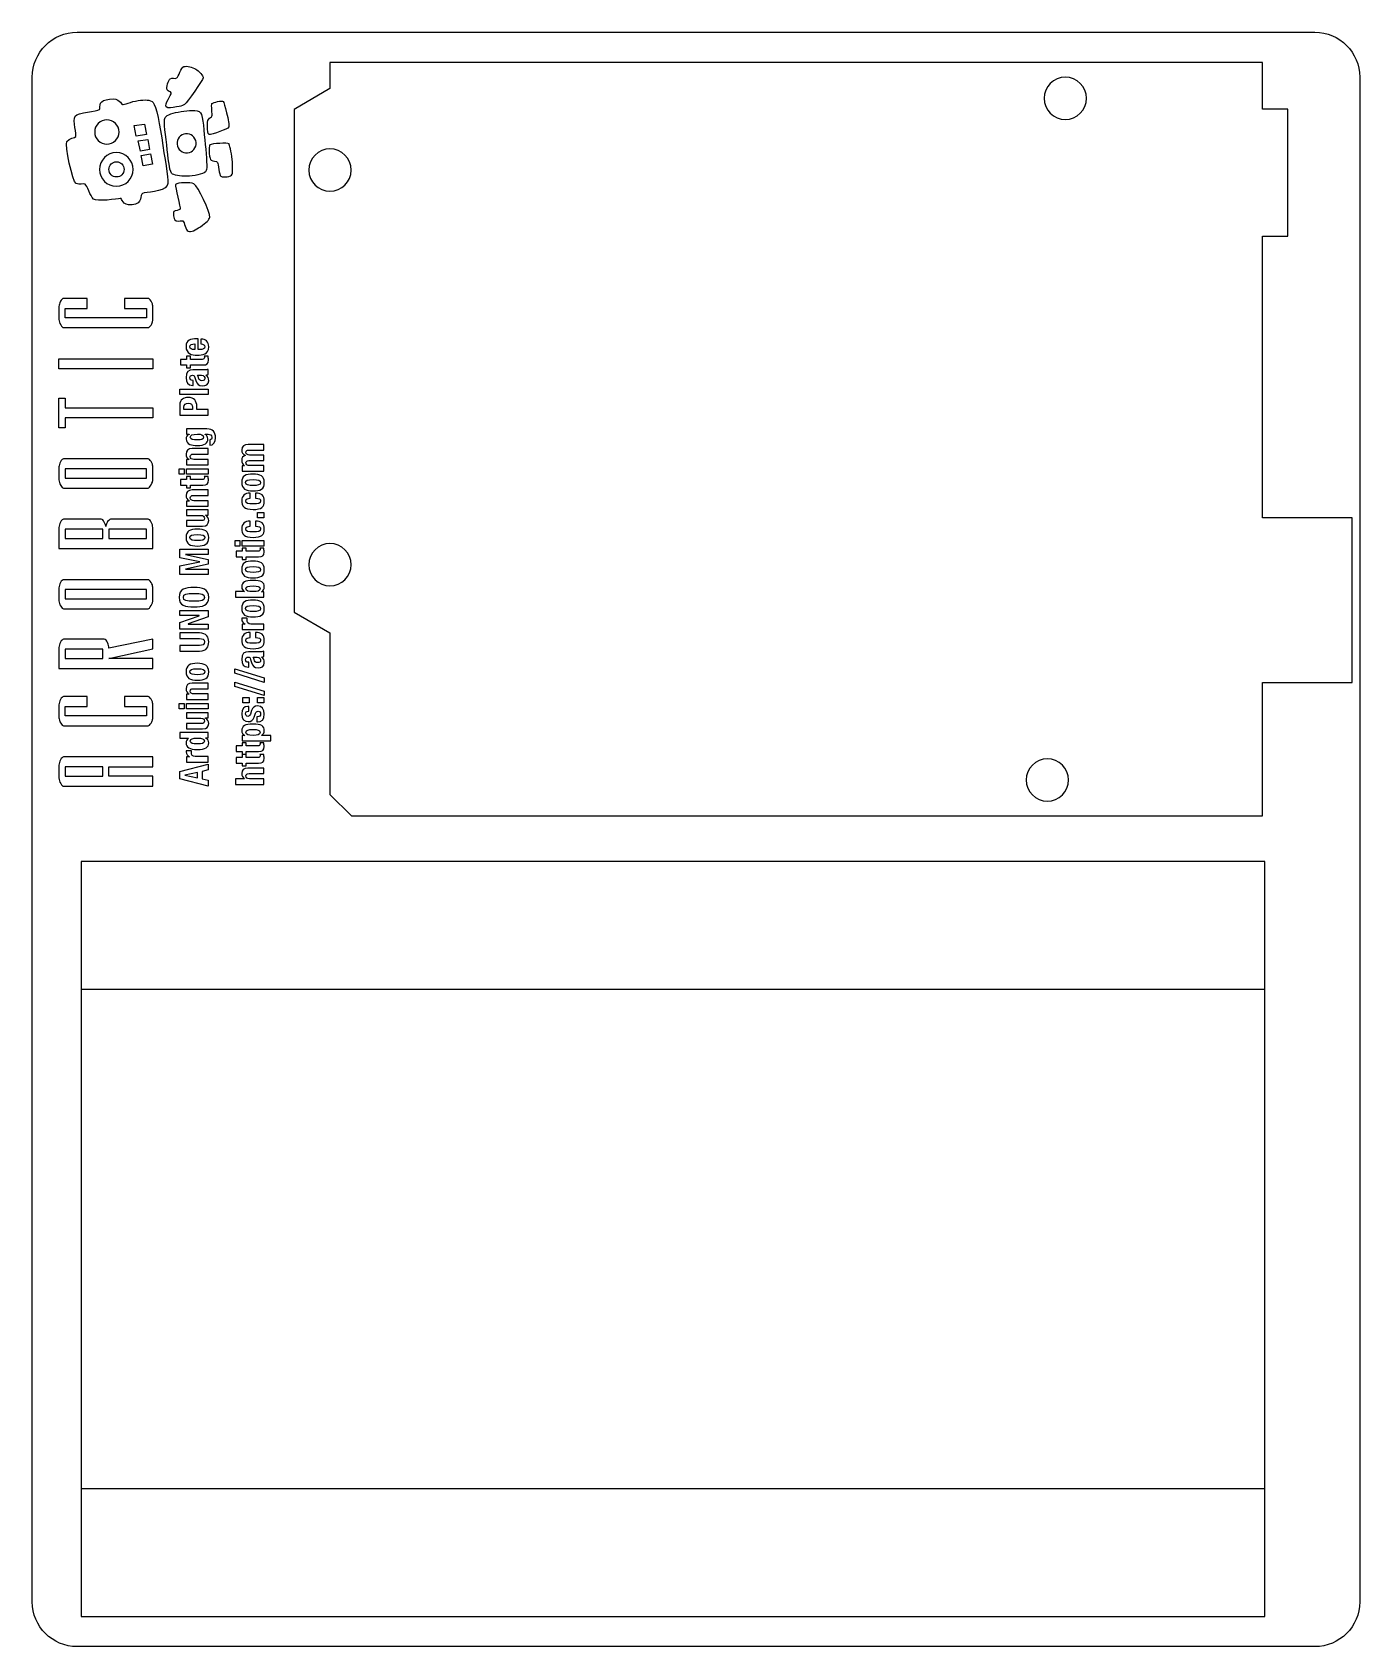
# Model space of a CAD drawing. Extents: x 25 to 119, y -56 to 58.
import ezdxf

# ---------------------------------------------------------------- set-up
doc = ezdxf.new("R2010")
doc.units = 0
doc.layers.add('LAYER_1', color=7, linetype='CONTINUOUS')

# ---------------------------------------------------------------- blocks, each defined once
blk = doc.blocks.new('BLOCK_2')
at = {"layer": 'LAYER_1'}
blk.add_open_spline([(24.73, -53.04), (24.73, -54.79), (26.15, -56.21), (27.9, -56.21), (27.9, -56.21), (115.55, -56.21), (115.55, -56.21), (117.31, -56.21), (118.73, -54.79), (118.73, -53.04), (118.73, -53.04), (118.73, 54.91), (118.73, 54.91), (118.73, 56.66), (117.31, 58.09), (115.55, 58.09), (115.55, 58.09), (27.9, 58.09), (27.9, 58.09), (26.15, 58.09), (24.73, 56.66), (24.73, 54.91), (24.73, 54.91), (24.73, -53.04), (24.73, -53.04)], degree=3, knots=[0, 0, 0, 0, 1, 1, 1, 2, 2, 2, 3, 3, 3, 4, 4, 4, 5, 5, 5, 6, 6, 6, 7, 7, 7, 8, 8, 8, 8], dxfattribs=at)
blk = doc.blocks.new('BLOCK_3')
at = {"layer": 'LAYER_1', "color": 7}
for points in [[(32.82, 50.85), (32.09, 50.74), (31.94, 51.48), (32.68, 51.59), (32.82, 50.85)], [(33.03, 49.78), (32.38, 49.66), (32.23, 50.41), (32.92, 50.5), (33.03, 49.78)], [(33.24, 48.74), (32.58, 48.63), (32.44, 49.36), (33.11, 49.47), (33.24, 48.74)]]:
    blk.add_lwpolyline(points, dxfattribs=at)
for points, knots in [([(31.12, 52.97), (30.97, 53.01), (30.97, 53.45), (30.2, 53.36), (29.82, 53.31), (29.66, 53.21), (29.57, 53.07), (29.48, 52.92), (29.55, 52.66), (29.48, 52.61), (29.36, 52.5), (27.93, 52.41), (27.76, 52.14), (27.59, 51.88), (27.88, 50.78), (27.81, 50.7), (27.75, 50.62), (27.33, 50.6), (27.17, 50.36), (27.01, 50.12), (27.59, 47.48), (27.83, 47.37), (28.07, 47.26), (28.36, 47.41), (28.48, 47.33), (28.59, 47.26), (28.84, 46.48), (29.06, 46.28), (29.28, 46.07), (30.8, 46.29), (30.96, 46.32), (31.13, 46.36), (31.04, 45.8), (31.8, 45.86), (32.58, 45.92), (32.33, 46.59), (32.54, 46.68), (32.75, 46.78), (33.99, 46.77), (34.28, 47.23), (34.45, 47.51), (34.17, 48.67), (33.98, 50.07), (33.77, 51.56), (33.49, 52.88), (33.29, 53.12), (33.1, 53.33), (32.69, 53.32), (32.23, 53.25), (31.72, 53.18), (31.21, 52.95), (31.12, 52.97)], [0, 0, 0, 0, 1, 1, 1, 2, 2, 2, 3, 3, 3, 4, 4, 4, 5, 5, 5, 6, 6, 6, 7, 7, 7, 8, 8, 8, 9, 9, 9, 10, 10, 10, 11, 11, 11, 12, 12, 12, 13, 13, 13, 14, 14, 14, 15, 15, 15, 16, 16, 16, 17, 17, 17, 17]), ([(30.87, 51.02), (30.87, 50.55), (30.48, 50.16), (30.01, 50.16), (29.53, 50.16), (29.15, 50.55), (29.15, 51.02), (29.15, 51.5), (29.53, 51.88), (30.01, 51.88), (30.48, 51.88), (30.87, 51.5), (30.87, 51.02)], [0, 0, 0, 0, 1, 1, 1, 2, 2, 2, 3, 3, 3, 4, 4, 4, 4]), ([(31.87, 48.38), (31.87, 47.72), (31.34, 47.18), (30.68, 47.18), (30.02, 47.18), (29.49, 47.72), (29.49, 48.38), (29.49, 49.03), (30.02, 49.57), (30.68, 49.57), (31.34, 49.57), (31.87, 49.03), (31.87, 48.38)], [0, 0, 0, 0, 1, 1, 1, 2, 2, 2, 3, 3, 3, 4, 4, 4, 4]), ([(30.16, 48.38), (30.16, 48.08), (30.4, 47.84), (30.69, 47.84), (30.99, 47.84), (31.23, 48.08), (31.23, 48.38), (31.23, 48.68), (30.99, 48.92), (30.69, 48.92), (30.4, 48.92), (30.16, 48.68), (30.16, 48.38)], [0, 0, 0, 0, 1, 1, 1, 2, 2, 2, 3, 3, 3, 4, 4, 4, 4])]:
    blk.add_open_spline(points, degree=3, knots=knots, dxfattribs=at)
blk = doc.blocks.new('BLOCK_5')
at = {"layer": 'LAYER_1', "color": 7}
for points in [[(40.68, 24.08), (41.12, 24.08), (41.12, 23.7), (40.68, 23.7), (40.68, 24.08)], [(39.09, 21.71), (39.09, 22.1), (39.42, 22.1), (39.42, 21.71), (39.09, 21.71)], [(39.6, 21.71), (39.6, 22.1), (41.12, 22.1), (41.12, 21.71), (39.6, 21.71)], [(39.07, 12.7), (39.07, 13.02), (41.16, 12.38), (41.16, 12.06), (39.07, 12.7)], [(39.07, 11.76), (39.07, 12.08), (41.16, 11.44), (41.16, 11.13), (39.07, 11.76)], [(39.65, 10.61), (39.65, 10.98), (40.09, 10.98), (40.09, 10.61), (39.65, 10.61)], [(40.68, 10.61), (40.68, 10.98), (41.12, 10.98), (41.12, 10.61), (40.68, 10.61)]]:
    blk.add_lwpolyline(points, dxfattribs=at)
for points, knots in [([(39.6, 27.02), (39.6, 27.02), (39.6, 27.39), (39.6, 27.39), (39.6, 27.39), (39.76, 27.39), (39.76, 27.39), (39.76, 27.39), (39.76, 27.4), (39.76, 27.4), (39.62, 27.5), (39.56, 27.62), (39.56, 27.78), (39.56, 27.96), (39.65, 28.09), (39.81, 28.13), (39.81, 28.13), (39.81, 28.14), (39.81, 28.14), (39.65, 28.2), (39.56, 28.34), (39.56, 28.52), (39.56, 28.78), (39.73, 28.9), (40.02, 28.9), (40.02, 28.9), (41.12, 28.9), (41.12, 28.9), (41.12, 28.9), (41.12, 28.51), (41.12, 28.51), (41.12, 28.51), (40.06, 28.51), (40.06, 28.51), (39.93, 28.51), (39.86, 28.47), (39.86, 28.36), (39.86, 28.23), (39.95, 28.15), (40.12, 28.15), (40.12, 28.15), (41.12, 28.15), (41.12, 28.15), (41.12, 28.15), (41.12, 27.76), (41.12, 27.76), (41.12, 27.76), (40.06, 27.76), (40.06, 27.76), (39.93, 27.76), (39.86, 27.72), (39.86, 27.61), (39.86, 27.49), (39.95, 27.41), (40.12, 27.41), (40.12, 27.41), (41.12, 27.41), (41.12, 27.41), (41.12, 27.41), (41.12, 27.02), (41.12, 27.02), (41.12, 27.02), (39.6, 27.02), (39.6, 27.02)], [0, 0, 0, 0, 1, 1, 1, 2, 2, 2, 3, 3, 3, 4, 4, 4, 5, 5, 5, 6, 6, 6, 7, 7, 7, 8, 8, 8, 9, 9, 9, 10, 10, 10, 11, 11, 11, 12, 12, 12, 13, 13, 13, 14, 14, 14, 15, 15, 15, 16, 16, 16, 17, 17, 17, 18, 18, 18, 19, 19, 19, 20, 20, 20, 21, 21, 21, 21]), ([(39.56, 26.21), (39.56, 26.68), (39.83, 26.81), (40.36, 26.81), (40.88, 26.81), (41.16, 26.66), (41.16, 26.21), (41.17, 25.75), (40.89, 25.61), (40.36, 25.61), (39.84, 25.61), (39.56, 25.77), (39.56, 26.21)], [0, 0, 0, 0, 1, 1, 1, 2, 2, 2, 3, 3, 3, 4, 4, 4, 4]), ([(40.9, 26.21), (40.9, 26.37), (40.74, 26.42), (40.36, 26.42), (39.98, 26.42), (39.83, 26.37), (39.83, 26.21), (39.83, 26.02), (40.05, 26), (40.36, 26), (40.67, 26), (40.9, 26.02), (40.9, 26.21)], [0, 0, 0, 0, 1, 1, 1, 2, 2, 2, 3, 3, 3, 4, 4, 4, 4]), ([(40.15, 25.09), (40, 25.09), (39.85, 25.06), (39.85, 24.91), (39.85, 24.72), (40.02, 24.69), (40.37, 24.69), (40.74, 24.69), (40.9, 24.73), (40.9, 24.9), (40.9, 25.03), (40.79, 25.09), (40.54, 25.09), (40.54, 25.09), (40.54, 25.46), (40.54, 25.46), (40.94, 25.46), (41.16, 25.3), (41.16, 24.88), (41.16, 24.49), (40.97, 24.3), (40.36, 24.3), (39.74, 24.3), (39.56, 24.56), (39.56, 24.92), (39.56, 25.28), (39.79, 25.46), (40.15, 25.46), (40.15, 25.46), (40.15, 25.09), (40.15, 25.09)], [0, 0, 0, 0, 1, 1, 1, 2, 2, 2, 3, 3, 3, 4, 4, 4, 5, 5, 5, 6, 6, 6, 7, 7, 7, 8, 8, 8, 9, 9, 9, 10, 10, 10, 10]), ([(40.15, 23.11), (40, 23.11), (39.85, 23.08), (39.85, 22.93), (39.85, 22.74), (40.02, 22.71), (40.37, 22.71), (40.74, 22.71), (40.9, 22.74), (40.9, 22.92), (40.9, 23.05), (40.79, 23.11), (40.54, 23.11), (40.54, 23.11), (40.54, 23.48), (40.54, 23.48), (40.94, 23.48), (41.16, 23.31), (41.16, 22.9), (41.16, 22.51), (40.97, 22.32), (40.36, 22.32), (39.74, 22.32), (39.56, 22.57), (39.56, 22.93), (39.56, 23.29), (39.79, 23.48), (40.15, 23.48), (40.15, 23.48), (40.15, 23.11), (40.15, 23.11)], [0, 0, 0, 0, 1, 1, 1, 2, 2, 2, 3, 3, 3, 4, 4, 4, 5, 5, 5, 6, 6, 6, 7, 7, 7, 8, 8, 8, 9, 9, 9, 10, 10, 10, 10]), ([(39.17, 20.95), (39.17, 20.95), (39.17, 21.34), (39.17, 21.34), (39.17, 21.34), (39.6, 21.34), (39.6, 21.34), (39.6, 21.34), (39.6, 21.56), (39.6, 21.56), (39.6, 21.56), (39.87, 21.56), (39.87, 21.56), (39.87, 21.56), (39.87, 21.34), (39.87, 21.34), (39.87, 21.34), (40.69, 21.34), (40.69, 21.34), (40.81, 21.34), (40.86, 21.36), (40.86, 21.47), (40.86, 21.5), (40.85, 21.54), (40.85, 21.56), (40.85, 21.56), (41.12, 21.56), (41.12, 21.56), (41.13, 21.47), (41.14, 21.4), (41.14, 21.31), (41.14, 21), (41.04, 20.95), (40.74, 20.95), (40.74, 20.95), (39.87, 20.95), (39.87, 20.95), (39.87, 20.95), (39.87, 20.75), (39.87, 20.75), (39.87, 20.75), (39.6, 20.75), (39.6, 20.75), (39.6, 20.75), (39.6, 20.95), (39.6, 20.95), (39.6, 20.95), (39.17, 20.95), (39.17, 20.95)], [0, 0, 0, 0, 1, 1, 1, 2, 2, 2, 3, 3, 3, 4, 4, 4, 5, 5, 5, 6, 6, 6, 7, 7, 7, 8, 8, 8, 9, 9, 9, 10, 10, 10, 11, 11, 11, 12, 12, 12, 13, 13, 13, 14, 14, 14, 15, 15, 15, 16, 16, 16, 16]), ([(39.56, 20.05), (39.56, 20.52), (39.83, 20.65), (40.36, 20.65), (40.88, 20.65), (41.16, 20.5), (41.16, 20.05), (41.17, 19.59), (40.89, 19.46), (40.36, 19.46), (39.84, 19.46), (39.56, 19.61), (39.56, 20.05)], [0, 0, 0, 0, 1, 1, 1, 2, 2, 2, 3, 3, 3, 4, 4, 4, 4]), ([(40.9, 20.05), (40.9, 20.21), (40.74, 20.26), (40.36, 20.26), (39.98, 20.26), (39.83, 20.21), (39.83, 20.05), (39.83, 19.86), (40.05, 19.85), (40.36, 19.85), (40.67, 19.85), (40.9, 19.86), (40.9, 20.05)], [0, 0, 0, 0, 1, 1, 1, 2, 2, 2, 3, 3, 3, 4, 4, 4, 4]), ([(39.11, 18.1), (39.11, 18.1), (39.11, 18.49), (39.11, 18.49), (39.11, 18.49), (39.75, 18.49), (39.75, 18.49), (39.75, 18.49), (39.75, 18.49), (39.75, 18.49), (39.62, 18.57), (39.56, 18.67), (39.56, 18.82), (39.56, 19.14), (39.8, 19.28), (40.36, 19.28), (40.93, 19.28), (41.16, 19.14), (41.16, 18.82), (41.16, 18.66), (41.1, 18.56), (40.96, 18.47), (40.96, 18.47), (40.96, 18.47), (40.96, 18.47), (40.96, 18.47), (41.12, 18.47), (41.12, 18.47), (41.12, 18.47), (41.12, 18.1), (41.12, 18.1), (41.12, 18.1), (39.11, 18.1), (39.11, 18.1)], [0, 0, 0, 0, 1, 1, 1, 2, 2, 2, 3, 3, 3, 4, 4, 4, 5, 5, 5, 6, 6, 6, 7, 7, 7, 8, 8, 8, 9, 9, 9, 10, 10, 10, 11, 11, 11, 11]), ([(40.86, 18.69), (40.86, 18.86), (40.69, 18.89), (40.36, 18.89), (40.03, 18.89), (39.86, 18.86), (39.86, 18.69), (39.86, 18.52), (40.03, 18.49), (40.36, 18.49), (40.69, 18.49), (40.86, 18.52), (40.86, 18.69)], [0, 0, 0, 0, 1, 1, 1, 2, 2, 2, 3, 3, 3, 4, 4, 4, 4]), ([(39.56, 17.29), (39.56, 17.75), (39.83, 17.89), (40.36, 17.89), (40.88, 17.89), (41.16, 17.73), (41.16, 17.29), (41.17, 16.82), (40.89, 16.69), (40.36, 16.69), (39.84, 16.69), (39.56, 16.85), (39.56, 17.29)], [0, 0, 0, 0, 1, 1, 1, 2, 2, 2, 3, 3, 3, 4, 4, 4, 4]), ([(40.9, 17.29), (40.9, 17.45), (40.74, 17.5), (40.36, 17.5), (39.98, 17.5), (39.83, 17.45), (39.83, 17.29), (39.83, 17.1), (40.05, 17.08), (40.36, 17.08), (40.67, 17.08), (40.9, 17.1), (40.9, 17.29)], [0, 0, 0, 0, 1, 1, 1, 2, 2, 2, 3, 3, 3, 4, 4, 4, 4]), ([(39.6, 15.8), (39.6, 15.8), (39.6, 16.17), (39.6, 16.17), (39.6, 16.17), (39.81, 16.17), (39.81, 16.17), (39.81, 16.17), (39.81, 16.18), (39.81, 16.18), (39.66, 16.26), (39.56, 16.37), (39.56, 16.53), (39.56, 16.55), (39.57, 16.58), (39.57, 16.6), (39.57, 16.6), (39.94, 16.6), (39.94, 16.6), (39.94, 16.56), (39.94, 16.52), (39.94, 16.48), (39.94, 16.34), (40.01, 16.19), (40.21, 16.19), (40.21, 16.19), (41.12, 16.19), (41.12, 16.19), (41.12, 16.19), (41.12, 15.8), (41.12, 15.8), (41.12, 15.8), (39.6, 15.8), (39.6, 15.8)], [0, 0, 0, 0, 1, 1, 1, 2, 2, 2, 3, 3, 3, 4, 4, 4, 5, 5, 5, 6, 6, 6, 7, 7, 7, 8, 8, 8, 9, 9, 9, 10, 10, 10, 11, 11, 11, 11]), ([(40.15, 15.23), (40, 15.23), (39.85, 15.2), (39.85, 15.05), (39.85, 14.86), (40.02, 14.83), (40.37, 14.83), (40.74, 14.83), (40.9, 14.86), (40.9, 15.04), (40.9, 15.17), (40.79, 15.23), (40.54, 15.23), (40.54, 15.23), (40.54, 15.6), (40.54, 15.6), (40.94, 15.6), (41.16, 15.43), (41.16, 15.02), (41.16, 14.63), (40.97, 14.44), (40.36, 14.44), (39.74, 14.44), (39.56, 14.69), (39.56, 15.05), (39.56, 15.41), (39.79, 15.6), (40.15, 15.6), (40.15, 15.6), (40.15, 15.23), (40.15, 15.23)], [0, 0, 0, 0, 1, 1, 1, 2, 2, 2, 3, 3, 3, 4, 4, 4, 5, 5, 5, 6, 6, 6, 7, 7, 7, 8, 8, 8, 9, 9, 9, 10, 10, 10, 10]), ([(40.07, 13.13), (40.07, 13.13), (40.03, 13.13), (40.03, 13.13), (39.68, 13.13), (39.56, 13.37), (39.56, 13.67), (39.56, 14.13), (39.76, 14.22), (40.03, 14.22), (40.03, 14.22), (40.83, 14.22), (40.83, 14.22), (40.97, 14.22), (41.03, 14.23), (41.12, 14.27), (41.12, 14.27), (41.12, 13.89), (41.12, 13.89), (41.07, 13.87), (41.02, 13.86), (40.96, 13.85), (40.96, 13.85), (40.96, 13.84), (40.96, 13.84), (41.12, 13.75), (41.16, 13.64), (41.16, 13.45), (41.16, 13.18), (40.93, 13.09), (40.73, 13.09), (40.44, 13.09), (40.33, 13.2), (40.25, 13.47), (40.25, 13.47), (40.19, 13.69), (40.19, 13.69), (40.16, 13.81), (40.12, 13.85), (40.02, 13.85), (39.9, 13.85), (39.83, 13.8), (39.83, 13.66), (39.83, 13.54), (39.91, 13.48), (40.03, 13.48), (40.03, 13.48), (40.07, 13.48), (40.07, 13.48), (40.07, 13.48), (40.07, 13.13), (40.07, 13.13)], [0, 0, 0, 0, 1, 1, 1, 2, 2, 2, 3, 3, 3, 4, 4, 4, 5, 5, 5, 6, 6, 6, 7, 7, 7, 8, 8, 8, 9, 9, 9, 10, 10, 10, 11, 11, 11, 12, 12, 12, 13, 13, 13, 14, 14, 14, 15, 15, 15, 16, 16, 16, 17, 17, 17, 17]), ([(40.36, 13.85), (40.41, 13.79), (40.43, 13.73), (40.44, 13.68), (40.47, 13.52), (40.55, 13.46), (40.68, 13.46), (40.8, 13.46), (40.9, 13.5), (40.9, 13.61), (40.9, 13.71), (40.83, 13.85), (40.66, 13.85), (40.66, 13.85), (40.36, 13.85), (40.36, 13.85)], [0, 0, 0, 0, 1, 1, 1, 2, 2, 2, 3, 3, 3, 4, 4, 4, 5, 5, 5, 5]), ([(40.63, 9.62), (40.63, 9.62), (40.68, 9.62), (40.68, 9.62), (40.81, 9.62), (40.9, 9.69), (40.9, 9.82), (40.9, 9.94), (40.84, 10.02), (40.72, 10.02), (40.62, 10.02), (40.57, 9.95), (40.54, 9.88), (40.54, 9.88), (40.44, 9.6), (40.44, 9.6), (40.37, 9.39), (40.24, 9.28), (40.02, 9.28), (39.77, 9.28), (39.56, 9.44), (39.56, 9.84), (39.56, 10.19), (39.72, 10.36), (40, 10.36), (40, 10.36), (40.06, 10.36), (40.06, 10.36), (40.06, 10.36), (40.06, 10.01), (40.06, 10.01), (39.9, 10.01), (39.83, 9.96), (39.83, 9.84), (39.83, 9.74), (39.88, 9.65), (39.99, 9.65), (40.07, 9.65), (40.13, 9.69), (40.17, 9.82), (40.17, 9.82), (40.25, 10.06), (40.25, 10.06), (40.33, 10.3), (40.46, 10.39), (40.68, 10.39), (41, 10.39), (41.16, 10.15), (41.16, 9.83), (41.16, 9.39), (40.97, 9.27), (40.68, 9.27), (40.68, 9.27), (40.63, 9.27), (40.63, 9.27), (40.63, 9.27), (40.63, 9.62), (40.63, 9.62)], [0, 0, 0, 0, 1, 1, 1, 2, 2, 2, 3, 3, 3, 4, 4, 4, 5, 5, 5, 6, 6, 6, 7, 7, 7, 8, 8, 8, 9, 9, 9, 10, 10, 10, 11, 11, 11, 12, 12, 12, 13, 13, 13, 14, 14, 14, 15, 15, 15, 16, 16, 16, 17, 17, 17, 18, 18, 18, 19, 19, 19, 19]), ([(39.6, 7.92), (39.6, 7.92), (39.6, 8.29), (39.6, 8.29), (39.6, 8.29), (39.77, 8.29), (39.77, 8.29), (39.77, 8.29), (39.77, 8.3), (39.77, 8.3), (39.62, 8.39), (39.56, 8.49), (39.56, 8.64), (39.56, 8.96), (39.8, 9.11), (40.36, 9.11), (40.93, 9.11), (41.16, 8.96), (41.16, 8.64), (41.16, 8.5), (41.1, 8.4), (40.98, 8.32), (40.98, 8.32), (40.98, 8.31), (40.98, 8.31), (40.98, 8.31), (41.62, 8.31), (41.62, 8.31), (41.62, 8.31), (41.62, 7.92), (41.62, 7.92), (41.62, 7.92), (39.6, 7.92), (39.6, 7.92)], [0, 0, 0, 0, 1, 1, 1, 2, 2, 2, 3, 3, 3, 4, 4, 4, 5, 5, 5, 6, 6, 6, 7, 7, 7, 8, 8, 8, 9, 9, 9, 10, 10, 10, 11, 11, 11, 11]), ([(40.86, 8.52), (40.86, 8.69), (40.69, 8.72), (40.36, 8.72), (40.03, 8.72), (39.86, 8.69), (39.86, 8.52), (39.86, 8.35), (40.03, 8.31), (40.36, 8.31), (40.69, 8.31), (40.86, 8.35), (40.86, 8.52)], [0, 0, 0, 0, 1, 1, 1, 2, 2, 2, 3, 3, 3, 4, 4, 4, 4]), ([(39.17, 7.17), (39.17, 7.17), (39.17, 7.56), (39.17, 7.56), (39.17, 7.56), (39.6, 7.56), (39.6, 7.56), (39.6, 7.56), (39.6, 7.79), (39.6, 7.79), (39.6, 7.79), (39.87, 7.79), (39.87, 7.79), (39.87, 7.79), (39.87, 7.56), (39.87, 7.56), (39.87, 7.56), (40.69, 7.56), (40.69, 7.56), (40.81, 7.56), (40.86, 7.59), (40.86, 7.7), (40.86, 7.73), (40.85, 7.76), (40.85, 7.79), (40.85, 7.79), (41.12, 7.79), (41.12, 7.79), (41.13, 7.7), (41.14, 7.62), (41.14, 7.53), (41.14, 7.23), (41.04, 7.17), (40.74, 7.17), (40.74, 7.17), (39.87, 7.17), (39.87, 7.17), (39.87, 7.17), (39.87, 6.97), (39.87, 6.97), (39.87, 6.97), (39.6, 6.97), (39.6, 6.97), (39.6, 6.97), (39.6, 7.17), (39.6, 7.17), (39.6, 7.17), (39.17, 7.17), (39.17, 7.17)], [0, 0, 0, 0, 1, 1, 1, 2, 2, 2, 3, 3, 3, 4, 4, 4, 5, 5, 5, 6, 6, 6, 7, 7, 7, 8, 8, 8, 9, 9, 9, 10, 10, 10, 11, 11, 11, 12, 12, 12, 13, 13, 13, 14, 14, 14, 15, 15, 15, 16, 16, 16, 16]), ([(39.17, 6.34), (39.17, 6.34), (39.17, 6.73), (39.17, 6.73), (39.17, 6.73), (39.6, 6.73), (39.6, 6.73), (39.6, 6.73), (39.6, 6.95), (39.6, 6.95), (39.6, 6.95), (39.87, 6.95), (39.87, 6.95), (39.87, 6.95), (39.87, 6.73), (39.87, 6.73), (39.87, 6.73), (40.69, 6.73), (40.69, 6.73), (40.81, 6.73), (40.86, 6.75), (40.86, 6.86), (40.86, 6.89), (40.85, 6.93), (40.85, 6.95), (40.85, 6.95), (41.12, 6.95), (41.12, 6.95), (41.13, 6.86), (41.14, 6.79), (41.14, 6.7), (41.14, 6.39), (41.04, 6.34), (40.74, 6.34), (40.74, 6.34), (39.87, 6.34), (39.87, 6.34), (39.87, 6.34), (39.87, 6.14), (39.87, 6.14), (39.87, 6.14), (39.6, 6.14), (39.6, 6.14), (39.6, 6.14), (39.6, 6.34), (39.6, 6.34), (39.6, 6.34), (39.17, 6.34), (39.17, 6.34)], [0, 0, 0, 0, 1, 1, 1, 2, 2, 2, 3, 3, 3, 4, 4, 4, 5, 5, 5, 6, 6, 6, 7, 7, 7, 8, 8, 8, 9, 9, 9, 10, 10, 10, 11, 11, 11, 12, 12, 12, 13, 13, 13, 14, 14, 14, 15, 15, 15, 16, 16, 16, 16]), ([(39.11, 4.84), (39.11, 4.84), (39.11, 5.23), (39.11, 5.23), (39.11, 5.23), (39.76, 5.23), (39.76, 5.23), (39.76, 5.23), (39.76, 5.24), (39.76, 5.24), (39.63, 5.31), (39.56, 5.44), (39.56, 5.6), (39.56, 5.85), (39.69, 5.99), (40, 5.99), (40, 5.99), (41.12, 5.99), (41.12, 5.99), (41.12, 5.99), (41.12, 5.6), (41.12, 5.6), (41.12, 5.6), (40.08, 5.6), (40.08, 5.6), (39.92, 5.6), (39.86, 5.55), (39.86, 5.44), (39.86, 5.3), (39.95, 5.23), (40.11, 5.23), (40.11, 5.23), (41.12, 5.23), (41.12, 5.23), (41.12, 5.23), (41.12, 4.84), (41.12, 4.84), (41.12, 4.84), (39.11, 4.84), (39.11, 4.84)], [0, 0, 0, 0, 1, 1, 1, 2, 2, 2, 3, 3, 3, 4, 4, 4, 5, 5, 5, 6, 6, 6, 7, 7, 7, 8, 8, 8, 9, 9, 9, 10, 10, 10, 11, 11, 11, 12, 12, 12, 13, 13, 13, 13])]:
    blk.add_open_spline(points, degree=3, knots=knots, dxfattribs=at)
blk = doc.blocks.new('BLOCK_4')
at = {"layer": 'LAYER_1'}
blk.add_blockref('BLOCK_5', (0, 0), dxfattribs=at)
blk = doc.blocks.new('BLOCK_7')
at = {"layer": 'LAYER_1', "color": 7}
for points in [[(35.17, 32.43), (35.17, 32.82), (37.18, 32.82), (37.18, 32.43), (35.17, 32.43)], [(35.14, 26.79), (35.14, 27.18), (35.48, 27.18), (35.48, 26.79), (35.14, 26.79)], [(35.66, 26.79), (35.66, 27.18), (37.18, 27.18), (37.18, 26.79), (35.66, 26.79)], [(35.17, 19.7), (35.17, 20.3), (36.59, 20.59), (36.59, 20.59), (35.17, 20.88), (35.17, 21.48), (37.18, 21.48), (37.18, 21.11), (35.57, 21.11), (35.57, 21.11), (37.18, 20.75), (37.18, 20.43), (35.57, 20.07), (35.57, 20.07), (37.18, 20.07), (37.18, 19.7), (35.17, 19.7)], [(35.17, 16.29), (36.55, 16.78), (36.55, 16.79), (35.17, 16.79), (35.17, 17.16), (37.18, 17.16), (37.18, 16.7), (35.77, 16.2), (35.77, 16.19), (37.18, 16.19), (37.18, 15.82), (35.17, 15.82), (35.17, 16.29)], [(35.14, 10.19), (35.14, 10.57), (35.48, 10.57), (35.48, 10.19), (35.14, 10.19)], [(35.66, 10.19), (35.66, 10.57), (37.18, 10.57), (37.18, 10.19), (35.66, 10.19)], [(35.17, 5.24), (35.17, 5.75), (37.18, 6.28), (37.18, 5.86), (36.75, 5.76), (36.75, 5.23), (37.18, 5.13), (37.18, 4.71), (35.17, 5.24)], [(36.42, 5.3), (36.42, 5.69), (35.52, 5.5), (35.52, 5.49), (36.42, 5.3)]]:
    blk.add_lwpolyline(points, dxfattribs=at)
for points, knots in [([(36.48, 35.62), (36.48, 35.62), (36.6, 35.62), (36.6, 35.62), (36.78, 35.62), (36.95, 35.67), (36.95, 35.81), (36.95, 35.95), (36.86, 36), (36.67, 36.02), (36.67, 36.02), (36.67, 36.37), (36.67, 36.37), (37.02, 36.36), (37.22, 36.19), (37.22, 35.82), (37.22, 35.26), (36.79, 35.23), (36.41, 35.23), (36, 35.23), (35.62, 35.31), (35.62, 35.84), (35.62, 36.29), (35.93, 36.39), (36.39, 36.39), (36.39, 36.39), (36.48, 36.39), (36.48, 36.39), (36.48, 36.39), (36.48, 35.62), (36.48, 35.62)], [0, 0, 0, 0, 1, 1, 1, 2, 2, 2, 3, 3, 3, 4, 4, 4, 5, 5, 5, 6, 6, 6, 7, 7, 7, 8, 8, 8, 9, 9, 9, 10, 10, 10, 10]), ([(36.25, 36.02), (36.02, 36.01), (35.89, 35.98), (35.89, 35.82), (35.89, 35.67), (36.05, 35.62), (36.19, 35.62), (36.19, 35.62), (36.25, 35.62), (36.25, 35.62), (36.25, 35.62), (36.25, 36.02), (36.25, 36.02)], [0, 0, 0, 0, 1, 1, 1, 2, 2, 2, 3, 3, 3, 4, 4, 4, 4]), ([(35.23, 34.54), (35.23, 34.54), (35.23, 34.93), (35.23, 34.93), (35.23, 34.93), (35.66, 34.93), (35.66, 34.93), (35.66, 34.93), (35.66, 35.15), (35.66, 35.15), (35.66, 35.15), (35.93, 35.15), (35.93, 35.15), (35.93, 35.15), (35.93, 34.93), (35.93, 34.93), (35.93, 34.93), (36.75, 34.93), (36.75, 34.93), (36.87, 34.93), (36.92, 34.95), (36.92, 35.07), (36.92, 35.1), (36.91, 35.13), (36.91, 35.15), (36.91, 35.15), (37.18, 35.15), (37.18, 35.15), (37.19, 35.07), (37.2, 34.99), (37.2, 34.9), (37.2, 34.59), (37.1, 34.54), (36.8, 34.54), (36.8, 34.54), (35.93, 34.54), (35.93, 34.54), (35.93, 34.54), (35.93, 34.34), (35.93, 34.34), (35.93, 34.34), (35.66, 34.34), (35.66, 34.34), (35.66, 34.34), (35.66, 34.54), (35.66, 34.54), (35.66, 34.54), (35.23, 34.54), (35.23, 34.54)], [0, 0, 0, 0, 1, 1, 1, 2, 2, 2, 3, 3, 3, 4, 4, 4, 5, 5, 5, 6, 6, 6, 7, 7, 7, 8, 8, 8, 9, 9, 9, 10, 10, 10, 11, 11, 11, 12, 12, 12, 13, 13, 13, 14, 14, 14, 15, 15, 15, 16, 16, 16, 16]), ([(36.13, 33.09), (36.13, 33.09), (36.09, 33.09), (36.09, 33.09), (35.74, 33.09), (35.62, 33.33), (35.62, 33.63), (35.62, 34.09), (35.82, 34.18), (36.09, 34.18), (36.09, 34.18), (36.89, 34.18), (36.89, 34.18), (37.03, 34.18), (37.09, 34.19), (37.18, 34.22), (37.18, 34.22), (37.18, 33.85), (37.18, 33.85), (37.13, 33.83), (37.08, 33.82), (37.02, 33.8), (37.02, 33.8), (37.02, 33.8), (37.02, 33.8), (37.18, 33.71), (37.22, 33.6), (37.22, 33.41), (37.22, 33.14), (36.99, 33.05), (36.79, 33.05), (36.5, 33.05), (36.39, 33.16), (36.31, 33.43), (36.31, 33.43), (36.25, 33.65), (36.25, 33.65), (36.22, 33.76), (36.18, 33.8), (36.07, 33.8), (35.96, 33.8), (35.89, 33.76), (35.89, 33.62), (35.89, 33.5), (35.96, 33.44), (36.09, 33.44), (36.09, 33.44), (36.13, 33.44), (36.13, 33.44), (36.13, 33.44), (36.13, 33.09), (36.13, 33.09)], [0, 0, 0, 0, 1, 1, 1, 2, 2, 2, 3, 3, 3, 4, 4, 4, 5, 5, 5, 6, 6, 6, 7, 7, 7, 8, 8, 8, 9, 9, 9, 10, 10, 10, 11, 11, 11, 12, 12, 12, 13, 13, 13, 14, 14, 14, 15, 15, 15, 16, 16, 16, 17, 17, 17, 17]), ([(36.42, 33.8), (36.46, 33.75), (36.49, 33.69), (36.5, 33.64), (36.53, 33.48), (36.61, 33.42), (36.74, 33.42), (36.86, 33.42), (36.95, 33.46), (36.95, 33.56), (36.95, 33.67), (36.89, 33.8), (36.72, 33.8), (36.72, 33.8), (36.42, 33.8), (36.42, 33.8)], [0, 0, 0, 0, 1, 1, 1, 2, 2, 2, 3, 3, 3, 4, 4, 4, 5, 5, 5, 5]), ([(35.17, 30.97), (35.17, 30.97), (35.17, 31.68), (35.17, 31.68), (35.17, 32.09), (35.47, 32.23), (35.77, 32.23), (36.19, 32.23), (36.38, 31.97), (36.38, 31.59), (36.38, 31.59), (36.38, 31.37), (36.38, 31.37), (36.38, 31.37), (37.18, 31.37), (37.18, 31.37), (37.18, 31.37), (37.18, 30.97), (37.18, 30.97), (37.18, 30.97), (35.17, 30.97), (35.17, 30.97)], [0, 0, 0, 0, 1, 1, 1, 2, 2, 2, 3, 3, 3, 4, 4, 4, 5, 5, 5, 6, 6, 6, 7, 7, 7, 7]), ([(36.08, 31.37), (36.08, 31.37), (36.08, 31.55), (36.08, 31.55), (36.08, 31.71), (35.98, 31.82), (35.78, 31.82), (35.58, 31.82), (35.47, 31.74), (35.47, 31.54), (35.47, 31.54), (35.47, 31.37), (35.47, 31.37), (35.47, 31.37), (36.08, 31.37), (36.08, 31.37)], [0, 0, 0, 0, 1, 1, 1, 2, 2, 2, 3, 3, 3, 4, 4, 4, 5, 5, 5, 5]), ([(35.66, 30), (35.66, 30), (37.1, 30), (37.1, 30), (37.51, 30), (37.7, 29.82), (37.7, 29.37), (37.7, 29.04), (37.55, 28.85), (37.29, 28.85), (37.29, 28.85), (37.29, 29.23), (37.29, 29.23), (37.34, 29.23), (37.38, 29.25), (37.41, 29.29), (37.43, 29.32), (37.45, 29.37), (37.45, 29.42), (37.45, 29.57), (37.34, 29.63), (37.18, 29.63), (37.18, 29.63), (36.98, 29.63), (36.98, 29.63), (36.98, 29.63), (36.98, 29.62), (36.98, 29.62), (37.09, 29.55), (37.16, 29.42), (37.16, 29.3), (37.16, 28.99), (36.95, 28.83), (36.4, 28.83), (36.04, 28.83), (35.62, 28.89), (35.62, 29.31), (35.62, 29.42), (35.67, 29.55), (35.83, 29.62), (35.83, 29.62), (35.83, 29.63), (35.83, 29.63), (35.83, 29.63), (35.66, 29.63), (35.66, 29.63), (35.66, 29.63), (35.66, 30), (35.66, 30)], [0, 0, 0, 0, 1, 1, 1, 2, 2, 2, 3, 3, 3, 4, 4, 4, 5, 5, 5, 6, 6, 6, 7, 7, 7, 8, 8, 8, 9, 9, 9, 10, 10, 10, 11, 11, 11, 12, 12, 12, 13, 13, 13, 14, 14, 14, 15, 15, 15, 16, 16, 16, 16]), ([(35.66, 27.45), (35.66, 27.45), (35.66, 27.83), (35.66, 27.83), (35.66, 27.83), (35.84, 27.83), (35.84, 27.83), (35.84, 27.83), (35.84, 27.83), (35.84, 27.83), (35.69, 27.91), (35.62, 28.05), (35.62, 28.22), (35.62, 28.46), (35.75, 28.61), (36.05, 28.61), (36.05, 28.61), (37.18, 28.61), (37.18, 28.61), (37.18, 28.61), (37.18, 28.22), (37.18, 28.22), (37.18, 28.22), (36.13, 28.22), (36.13, 28.22), (35.98, 28.22), (35.92, 28.17), (35.92, 28.05), (35.92, 27.91), (36.01, 27.84), (36.17, 27.84), (36.17, 27.84), (37.18, 27.84), (37.18, 27.84), (37.18, 27.84), (37.18, 27.45), (37.18, 27.45), (37.18, 27.45), (35.66, 27.45), (35.66, 27.45)], [0, 0, 0, 0, 1, 1, 1, 2, 2, 2, 3, 3, 3, 4, 4, 4, 5, 5, 5, 6, 6, 6, 7, 7, 7, 8, 8, 8, 9, 9, 9, 10, 10, 10, 11, 11, 11, 12, 12, 12, 13, 13, 13, 13]), ([(36.86, 29.42), (36.86, 29.59), (36.69, 29.63), (36.43, 29.63), (36.06, 29.63), (35.92, 29.58), (35.92, 29.43), (35.92, 29.26), (36.06, 29.22), (36.47, 29.22), (36.68, 29.22), (36.86, 29.25), (36.86, 29.42)], [0, 0, 0, 0, 1, 1, 1, 2, 2, 2, 3, 3, 3, 4, 4, 4, 4]), ([(35.23, 26.03), (35.23, 26.03), (35.23, 26.42), (35.23, 26.42), (35.23, 26.42), (35.66, 26.42), (35.66, 26.42), (35.66, 26.42), (35.66, 26.64), (35.66, 26.64), (35.66, 26.64), (35.93, 26.64), (35.93, 26.64), (35.93, 26.64), (35.93, 26.42), (35.93, 26.42), (35.93, 26.42), (36.75, 26.42), (36.75, 26.42), (36.87, 26.42), (36.92, 26.44), (36.92, 26.55), (36.92, 26.59), (36.91, 26.62), (36.91, 26.64), (36.91, 26.64), (37.18, 26.64), (37.18, 26.64), (37.19, 26.55), (37.2, 26.48), (37.2, 26.39), (37.2, 26.08), (37.1, 26.03), (36.8, 26.03), (36.8, 26.03), (35.93, 26.03), (35.93, 26.03), (35.93, 26.03), (35.93, 25.83), (35.93, 25.83), (35.93, 25.83), (35.66, 25.83), (35.66, 25.83), (35.66, 25.83), (35.66, 26.03), (35.66, 26.03), (35.66, 26.03), (35.23, 26.03), (35.23, 26.03)], [0, 0, 0, 0, 1, 1, 1, 2, 2, 2, 3, 3, 3, 4, 4, 4, 5, 5, 5, 6, 6, 6, 7, 7, 7, 8, 8, 8, 9, 9, 9, 10, 10, 10, 11, 11, 11, 12, 12, 12, 13, 13, 13, 14, 14, 14, 15, 15, 15, 16, 16, 16, 16]), ([(35.66, 24.53), (35.66, 24.53), (35.66, 24.9), (35.66, 24.9), (35.66, 24.9), (35.84, 24.9), (35.84, 24.9), (35.84, 24.9), (35.84, 24.91), (35.84, 24.91), (35.69, 24.99), (35.62, 25.13), (35.62, 25.3), (35.62, 25.54), (35.75, 25.68), (36.05, 25.68), (36.05, 25.68), (37.18, 25.68), (37.18, 25.68), (37.18, 25.68), (37.18, 25.29), (37.18, 25.29), (37.18, 25.29), (36.13, 25.29), (36.13, 25.29), (35.98, 25.29), (35.92, 25.24), (35.92, 25.13), (35.92, 24.99), (36.01, 24.92), (36.17, 24.92), (36.17, 24.92), (37.18, 24.92), (37.18, 24.92), (37.18, 24.92), (37.18, 24.53), (37.18, 24.53), (37.18, 24.53), (35.66, 24.53), (35.66, 24.53)], [0, 0, 0, 0, 1, 1, 1, 2, 2, 2, 3, 3, 3, 4, 4, 4, 5, 5, 5, 6, 6, 6, 7, 7, 7, 8, 8, 8, 9, 9, 9, 10, 10, 10, 11, 11, 11, 12, 12, 12, 13, 13, 13, 13]), ([(37, 23.9), (37, 23.9), (37, 23.89), (37, 23.89), (37.15, 23.81), (37.22, 23.67), (37.22, 23.51), (37.22, 23.26), (37.09, 23.12), (36.79, 23.12), (36.79, 23.12), (35.66, 23.12), (35.66, 23.12), (35.66, 23.12), (35.66, 23.51), (35.66, 23.51), (35.66, 23.51), (36.71, 23.51), (36.71, 23.51), (36.86, 23.51), (36.92, 23.56), (36.92, 23.68), (36.92, 23.81), (36.84, 23.88), (36.67, 23.88), (36.67, 23.88), (35.66, 23.88), (35.66, 23.88), (35.66, 23.88), (35.66, 24.27), (35.66, 24.27), (35.66, 24.27), (37.18, 24.27), (37.18, 24.27), (37.18, 24.27), (37.18, 23.9), (37.18, 23.9), (37.18, 23.9), (37, 23.9), (37, 23.9)], [0, 0, 0, 0, 1, 1, 1, 2, 2, 2, 3, 3, 3, 4, 4, 4, 5, 5, 5, 6, 6, 6, 7, 7, 7, 8, 8, 8, 9, 9, 9, 10, 10, 10, 11, 11, 11, 12, 12, 12, 13, 13, 13, 13]), ([(35.62, 22.31), (35.62, 22.78), (35.89, 22.91), (36.42, 22.91), (36.94, 22.91), (37.22, 22.76), (37.22, 22.31), (37.23, 21.85), (36.95, 21.71), (36.42, 21.71), (35.9, 21.71), (35.62, 21.87), (35.62, 22.31)], [0, 0, 0, 0, 1, 1, 1, 2, 2, 2, 3, 3, 3, 4, 4, 4, 4]), ([(36.95, 22.31), (36.95, 22.47), (36.8, 22.52), (36.42, 22.52), (36.04, 22.52), (35.89, 22.47), (35.89, 22.31), (35.89, 22.12), (36.11, 22.1), (36.42, 22.1), (36.73, 22.1), (36.95, 22.12), (36.95, 22.31)], [0, 0, 0, 0, 1, 1, 1, 2, 2, 2, 3, 3, 3, 4, 4, 4, 4]), ([(35.13, 18.08), (35.13, 18.69), (35.56, 18.77), (36.17, 18.77), (36.79, 18.77), (37.22, 18.69), (37.22, 18.08), (37.22, 17.48), (36.79, 17.4), (36.17, 17.4), (35.56, 17.4), (35.13, 17.48), (35.13, 18.08)], [0, 0, 0, 0, 1, 1, 1, 2, 2, 2, 3, 3, 3, 4, 4, 4, 4]), ([(36.92, 18.08), (36.92, 18.32), (36.72, 18.36), (36.17, 18.36), (35.63, 18.36), (35.43, 18.32), (35.43, 18.08), (35.43, 17.84), (35.63, 17.81), (36.17, 17.81), (36.72, 17.81), (36.92, 17.84), (36.92, 18.08)], [0, 0, 0, 0, 1, 1, 1, 2, 2, 2, 3, 3, 3, 4, 4, 4, 4]), ([(35.17, 14.68), (35.17, 14.68), (36.57, 14.68), (36.57, 14.68), (36.77, 14.68), (36.92, 14.73), (36.92, 14.92), (36.92, 15.11), (36.77, 15.16), (36.57, 15.16), (36.57, 15.16), (35.17, 15.16), (35.17, 15.16), (35.17, 15.16), (35.17, 15.56), (35.17, 15.56), (35.17, 15.56), (36.57, 15.56), (36.57, 15.56), (37.08, 15.56), (37.22, 15.25), (37.22, 14.92), (37.22, 14.59), (37.11, 14.28), (36.57, 14.28), (36.57, 14.28), (35.17, 14.28), (35.17, 14.28), (35.17, 14.28), (35.17, 14.68), (35.17, 14.68)], [0, 0, 0, 0, 1, 1, 1, 2, 2, 2, 3, 3, 3, 4, 4, 4, 5, 5, 5, 6, 6, 6, 7, 7, 7, 8, 8, 8, 9, 9, 9, 10, 10, 10, 10]), ([(35.62, 12.81), (35.62, 13.27), (35.89, 13.41), (36.42, 13.41), (36.94, 13.41), (37.22, 13.25), (37.22, 12.81), (37.23, 12.34), (36.95, 12.21), (36.42, 12.21), (35.9, 12.21), (35.62, 12.36), (35.62, 12.81)], [0, 0, 0, 0, 1, 1, 1, 2, 2, 2, 3, 3, 3, 4, 4, 4, 4]), ([(36.95, 12.81), (36.95, 12.97), (36.8, 13.02), (36.42, 13.02), (36.04, 13.02), (35.89, 12.97), (35.89, 12.81), (35.89, 12.62), (36.11, 12.6), (36.42, 12.6), (36.73, 12.6), (36.95, 12.62), (36.95, 12.81)], [0, 0, 0, 0, 1, 1, 1, 2, 2, 2, 3, 3, 3, 4, 4, 4, 4]), ([(35.66, 10.85), (35.66, 10.85), (35.66, 11.22), (35.66, 11.22), (35.66, 11.22), (35.84, 11.22), (35.84, 11.22), (35.84, 11.22), (35.84, 11.23), (35.84, 11.23), (35.69, 11.31), (35.62, 11.45), (35.62, 11.61), (35.62, 11.86), (35.75, 12), (36.05, 12), (36.05, 12), (37.18, 12), (37.18, 12), (37.18, 12), (37.18, 11.61), (37.18, 11.61), (37.18, 11.61), (36.13, 11.61), (36.13, 11.61), (35.98, 11.61), (35.92, 11.56), (35.92, 11.44), (35.92, 11.31), (36.01, 11.24), (36.17, 11.24), (36.17, 11.24), (37.18, 11.24), (37.18, 11.24), (37.18, 11.24), (37.18, 10.85), (37.18, 10.85), (37.18, 10.85), (35.66, 10.85), (35.66, 10.85)], [0, 0, 0, 0, 1, 1, 1, 2, 2, 2, 3, 3, 3, 4, 4, 4, 5, 5, 5, 6, 6, 6, 7, 7, 7, 8, 8, 8, 9, 9, 9, 10, 10, 10, 11, 11, 11, 12, 12, 12, 13, 13, 13, 13]), ([(37, 9.54), (37, 9.54), (37, 9.53), (37, 9.53), (37.15, 9.45), (37.22, 9.31), (37.22, 9.15), (37.22, 8.9), (37.09, 8.76), (36.79, 8.76), (36.79, 8.76), (35.66, 8.76), (35.66, 8.76), (35.66, 8.76), (35.66, 9.15), (35.66, 9.15), (35.66, 9.15), (36.71, 9.15), (36.71, 9.15), (36.86, 9.15), (36.92, 9.2), (36.92, 9.32), (36.92, 9.45), (36.84, 9.52), (36.67, 9.52), (36.67, 9.52), (35.66, 9.52), (35.66, 9.52), (35.66, 9.52), (35.66, 9.91), (35.66, 9.91), (35.66, 9.91), (37.18, 9.91), (37.18, 9.91), (37.18, 9.91), (37.18, 9.54), (37.18, 9.54), (37.18, 9.54), (37, 9.54), (37, 9.54)], [0, 0, 0, 0, 1, 1, 1, 2, 2, 2, 3, 3, 3, 4, 4, 4, 5, 5, 5, 6, 6, 6, 7, 7, 7, 8, 8, 8, 9, 9, 9, 10, 10, 10, 11, 11, 11, 12, 12, 12, 13, 13, 13, 13]), ([(37.02, 8.13), (37.02, 8.13), (37.02, 8.12), (37.02, 8.12), (37.16, 8.03), (37.22, 7.93), (37.22, 7.78), (37.22, 7.46), (36.99, 7.31), (36.42, 7.31), (35.86, 7.31), (35.62, 7.46), (35.62, 7.78), (35.62, 7.92), (35.68, 8.02), (35.8, 8.11), (35.8, 8.11), (35.8, 8.11), (35.8, 8.11), (35.8, 8.11), (35.17, 8.11), (35.17, 8.11), (35.17, 8.11), (35.17, 8.5), (35.17, 8.5), (35.17, 8.5), (37.18, 8.5), (37.18, 8.5), (37.18, 8.5), (37.18, 8.13), (37.18, 8.13), (37.18, 8.13), (37.02, 8.13), (37.02, 8.13)], [0, 0, 0, 0, 1, 1, 1, 2, 2, 2, 3, 3, 3, 4, 4, 4, 5, 5, 5, 6, 6, 6, 7, 7, 7, 8, 8, 8, 9, 9, 9, 10, 10, 10, 11, 11, 11, 11]), ([(36.92, 7.9), (36.92, 8.08), (36.75, 8.11), (36.42, 8.11), (36.09, 8.11), (35.92, 8.08), (35.92, 7.9), (35.92, 7.74), (36.09, 7.7), (36.42, 7.7), (36.75, 7.7), (36.92, 7.74), (36.92, 7.9)], [0, 0, 0, 0, 1, 1, 1, 2, 2, 2, 3, 3, 3, 4, 4, 4, 4]), ([(35.66, 6.41), (35.66, 6.41), (35.66, 6.78), (35.66, 6.78), (35.66, 6.78), (35.87, 6.78), (35.87, 6.78), (35.87, 6.78), (35.87, 6.79), (35.87, 6.79), (35.72, 6.87), (35.62, 6.98), (35.62, 7.14), (35.62, 7.16), (35.63, 7.19), (35.63, 7.21), (35.63, 7.21), (36, 7.21), (36, 7.21), (36, 7.17), (36, 7.13), (36, 7.09), (36, 6.95), (36.07, 6.8), (36.27, 6.8), (36.27, 6.8), (37.18, 6.8), (37.18, 6.8), (37.18, 6.8), (37.18, 6.41), (37.18, 6.41), (37.18, 6.41), (35.66, 6.41), (35.66, 6.41)], [0, 0, 0, 0, 1, 1, 1, 2, 2, 2, 3, 3, 3, 4, 4, 4, 5, 5, 5, 6, 6, 6, 7, 7, 7, 8, 8, 8, 9, 9, 9, 10, 10, 10, 11, 11, 11, 11])]:
    blk.add_open_spline(points, degree=3, knots=knots, dxfattribs=at)
blk = doc.blocks.new('BLOCK_6')
at = {"layer": 'LAYER_1'}
blk.add_blockref('BLOCK_7', (0, 0), dxfattribs=at)
blk = doc.blocks.new('BLOCK_9')
at = {"layer": 'LAYER_1', "color": 7}
for points in [[(33.26, 34.97), (33.26, 34.26), (26.62, 34.26), (26.62, 34.97), (33.26, 34.97)], [(27.06, 32.18), (27.06, 31.5), (33.26, 31.5), (33.26, 30.8), (27.06, 30.8), (27.06, 30.09), (26.62, 30.09), (26.62, 32.18), (27.06, 32.18)], [(32.82, 27.18), (27.06, 27.18), (27.06, 26.52), (32.82, 26.52), (32.82, 27.18)], [(29.72, 22.9), (27.06, 22.9), (27.06, 22.25), (29.72, 22.25), (29.72, 22.9)], [(32.82, 22.9), (30.16, 22.9), (30.16, 22.25), (32.82, 22.25), (32.82, 22.9)], [(32.82, 18.63), (27.06, 18.63), (27.06, 17.97), (32.82, 17.97), (32.82, 18.63)], [(29.72, 14.4), (27.06, 14.4), (27.06, 13.75), (29.72, 13.75), (29.72, 14.4)], [(29.72, 6.07), (27.06, 6.07), (27.06, 5.42), (29.72, 5.42), (29.72, 6.07)]]:
    blk.add_lwpolyline(points, dxfattribs=at)
for points, knots in [([(32.93, 39.24), (33, 39.24), (33.07, 39.18), (33.14, 39.05), (33.22, 38.92), (33.26, 38.81), (33.26, 38.72), (33.26, 38.72), (33.26, 37.7), (33.26, 37.7), (33.26, 37.7), (33.25, 37.67), (33.24, 37.64), (33.24, 37.57), (33.21, 37.48), (33.14, 37.36), (33.06, 37.24), (33, 37.18), (32.93, 37.18), (32.93, 37.18), (26.95, 37.18), (26.95, 37.18), (26.88, 37.18), (26.81, 37.24), (26.74, 37.37), (26.66, 37.5), (26.62, 37.63), (26.62, 37.76), (26.62, 37.76), (26.62, 38.67), (26.62, 38.67), (26.62, 38.78), (26.66, 38.9), (26.73, 39.04), (26.8, 39.18), (26.87, 39.24), (26.95, 39.24), (26.95, 39.24), (28.61, 39.24), (28.61, 39.24), (28.61, 39.24), (28.61, 38.54), (28.61, 38.54), (28.61, 38.54), (27.06, 38.54), (27.06, 38.54), (27.06, 38.54), (27.06, 37.88), (27.06, 37.88), (27.06, 37.88), (32.82, 37.88), (32.82, 37.88), (32.82, 37.88), (32.82, 38.54), (32.82, 38.54), (32.82, 38.54), (31.27, 38.54), (31.27, 38.54), (31.27, 38.54), (31.27, 39.24), (31.27, 39.24), (31.27, 39.24), (32.93, 39.24), (32.93, 39.24)], [0, 0, 0, 0, 1, 1, 1, 2, 2, 2, 3, 3, 3, 4, 4, 4, 5, 5, 5, 6, 6, 6, 7, 7, 7, 8, 8, 8, 9, 9, 9, 10, 10, 10, 11, 11, 11, 12, 12, 12, 13, 13, 13, 14, 14, 14, 15, 15, 15, 16, 16, 16, 17, 17, 17, 18, 18, 18, 19, 19, 19, 20, 20, 20, 21, 21, 21, 21]), ([(32.93, 27.88), (33, 27.88), (33.07, 27.82), (33.14, 27.69), (33.22, 27.56), (33.26, 27.45), (33.26, 27.36), (33.26, 27.36), (33.26, 26.34), (33.26, 26.34), (33.26, 26.3), (33.22, 26.2), (33.14, 26.05), (33.06, 25.89), (32.99, 25.82), (32.93, 25.82), (32.93, 25.82), (26.95, 25.82), (26.95, 25.82), (26.88, 25.82), (26.81, 25.88), (26.74, 26.01), (26.66, 26.14), (26.62, 26.27), (26.62, 26.39), (26.62, 26.39), (26.62, 27.31), (26.62, 27.31), (26.62, 27.42), (26.66, 27.54), (26.73, 27.68), (26.8, 27.81), (26.87, 27.88), (26.95, 27.88), (26.95, 27.88), (32.93, 27.88), (32.93, 27.88)], [0, 0, 0, 0, 1, 1, 1, 2, 2, 2, 3, 3, 3, 4, 4, 4, 5, 5, 5, 6, 6, 6, 7, 7, 7, 8, 8, 8, 9, 9, 9, 10, 10, 10, 11, 11, 11, 12, 12, 12, 12]), ([(32.93, 23.61), (33.01, 23.61), (33.08, 23.54), (33.15, 23.4), (33.22, 23.27), (33.26, 23.14), (33.26, 23.03), (33.26, 23.03), (33.26, 21.54), (33.26, 21.54), (33.26, 21.54), (26.62, 21.54), (26.62, 21.54), (26.62, 21.54), (26.62, 23.03), (26.62, 23.03), (26.62, 23.14), (26.66, 23.27), (26.73, 23.4), (26.8, 23.54), (26.87, 23.61), (26.95, 23.61), (26.95, 23.61), (29.61, 23.61), (29.61, 23.61), (29.69, 23.61), (29.76, 23.54), (29.83, 23.4), (29.9, 23.27), (29.94, 23.16), (29.93, 23.09), (29.95, 23.16), (29.98, 23.26), (30.02, 23.38), (30.04, 23.41), (30.08, 23.46), (30.14, 23.52), (30.21, 23.58), (30.25, 23.61), (30.27, 23.61), (30.27, 23.61), (32.93, 23.61), (32.93, 23.61)], [0, 0, 0, 0, 1, 1, 1, 2, 2, 2, 3, 3, 3, 4, 4, 4, 5, 5, 5, 6, 6, 6, 7, 7, 7, 8, 8, 8, 9, 9, 9, 10, 10, 10, 11, 11, 11, 12, 12, 12, 13, 13, 13, 14, 14, 14, 14]), ([(32.93, 19.33), (33, 19.33), (33.07, 19.27), (33.14, 19.14), (33.22, 19.01), (33.26, 18.9), (33.26, 18.81), (33.26, 18.81), (33.26, 17.79), (33.26, 17.79), (33.26, 17.75), (33.22, 17.65), (33.14, 17.5), (33.06, 17.34), (32.99, 17.27), (32.93, 17.27), (32.93, 17.27), (26.95, 17.27), (26.95, 17.27), (26.88, 17.27), (26.81, 17.33), (26.74, 17.46), (26.66, 17.59), (26.62, 17.72), (26.62, 17.84), (26.62, 17.84), (26.62, 18.76), (26.62, 18.76), (26.62, 18.87), (26.66, 18.99), (26.73, 19.13), (26.8, 19.26), (26.87, 19.33), (26.95, 19.33), (26.95, 19.33), (32.93, 19.33), (32.93, 19.33)], [0, 0, 0, 0, 1, 1, 1, 2, 2, 2, 3, 3, 3, 4, 4, 4, 5, 5, 5, 6, 6, 6, 7, 7, 7, 8, 8, 8, 9, 9, 9, 10, 10, 10, 11, 11, 11, 12, 12, 12, 12]), ([(29.83, 15.11), (29.92, 15.11), (30, 15.03), (30.06, 14.88), (30.13, 14.73), (30.16, 14.6), (30.16, 14.49), (30.16, 14.49), (33.26, 15.11), (33.26, 15.11), (33.26, 15.11), (33.26, 14.44), (33.26, 14.44), (33.26, 14.44), (30.16, 13.74), (30.16, 13.74), (30.16, 13.74), (33.26, 13.75), (33.26, 13.75), (33.26, 13.75), (33.26, 13.04), (33.26, 13.04), (33.26, 13.04), (26.62, 13.04), (26.62, 13.04), (26.62, 13.04), (26.62, 14.53), (26.62, 14.53), (26.62, 14.64), (26.66, 14.77), (26.73, 14.9), (26.8, 15.04), (26.87, 15.11), (26.95, 15.11), (26.95, 15.11), (29.83, 15.11), (29.83, 15.11)], [0, 0, 0, 0, 1, 1, 1, 2, 2, 2, 3, 3, 3, 4, 4, 4, 5, 5, 5, 6, 6, 6, 7, 7, 7, 8, 8, 8, 9, 9, 9, 10, 10, 10, 11, 11, 11, 12, 12, 12, 12]), ([(32.93, 11.05), (33, 11.05), (33.07, 10.99), (33.14, 10.86), (33.22, 10.73), (33.26, 10.62), (33.26, 10.53), (33.26, 10.53), (33.26, 9.51), (33.26, 9.51), (33.26, 9.5), (33.25, 9.48), (33.24, 9.45), (33.24, 9.38), (33.21, 9.29), (33.14, 9.17), (33.06, 9.05), (33, 8.99), (32.93, 8.99), (32.93, 8.99), (26.95, 8.99), (26.95, 8.99), (26.88, 8.99), (26.81, 9.05), (26.74, 9.18), (26.66, 9.31), (26.62, 9.44), (26.62, 9.56), (26.62, 9.56), (26.62, 10.47), (26.62, 10.47), (26.62, 10.59), (26.66, 10.71), (26.73, 10.85), (26.8, 10.98), (26.87, 11.05), (26.95, 11.05), (26.95, 11.05), (28.61, 11.05), (28.61, 11.05), (28.61, 11.05), (28.61, 10.35), (28.61, 10.35), (28.61, 10.35), (27.06, 10.35), (27.06, 10.35), (27.06, 10.35), (27.06, 9.69), (27.06, 9.69), (27.06, 9.69), (32.82, 9.69), (32.82, 9.69), (32.82, 9.69), (32.82, 10.35), (32.82, 10.35), (32.82, 10.35), (31.27, 10.35), (31.27, 10.35), (31.27, 10.35), (31.27, 11.05), (31.27, 11.05), (31.27, 11.05), (32.93, 11.05), (32.93, 11.05)], [0, 0, 0, 0, 1, 1, 1, 2, 2, 2, 3, 3, 3, 4, 4, 4, 5, 5, 5, 6, 6, 6, 7, 7, 7, 8, 8, 8, 9, 9, 9, 10, 10, 10, 11, 11, 11, 12, 12, 12, 13, 13, 13, 14, 14, 14, 15, 15, 15, 16, 16, 16, 17, 17, 17, 18, 18, 18, 19, 19, 19, 20, 20, 20, 21, 21, 21, 21]), ([(33.26, 6.78), (33.26, 6.78), (33.26, 6.07), (33.26, 6.07), (33.26, 6.07), (30.16, 6.07), (30.16, 6.07), (30.16, 6.07), (30.16, 5.42), (30.16, 5.42), (30.16, 5.42), (33.26, 5.42), (33.26, 5.42), (33.26, 5.42), (33.26, 4.71), (33.26, 4.71), (33.26, 4.71), (26.95, 4.71), (26.95, 4.71), (26.88, 4.71), (26.81, 4.77), (26.74, 4.9), (26.66, 5.03), (26.62, 5.16), (26.62, 5.29), (26.62, 5.29), (26.62, 6.2), (26.62, 6.2), (26.62, 6.31), (26.66, 6.44), (26.73, 6.57), (26.8, 6.71), (26.87, 6.78), (26.95, 6.78), (26.95, 6.78), (33.26, 6.78), (33.26, 6.78)], [0, 0, 0, 0, 1, 1, 1, 2, 2, 2, 3, 3, 3, 4, 4, 4, 5, 5, 5, 6, 6, 6, 7, 7, 7, 8, 8, 8, 9, 9, 9, 10, 10, 10, 11, 11, 11, 12, 12, 12, 12])]:
    blk.add_open_spline(points, degree=3, knots=knots, dxfattribs=at)
blk = doc.blocks.new('BLOCK_8')
at = {"layer": 'LAYER_1'}
blk.add_blockref('BLOCK_9', (0, 0), dxfattribs=at)

msp = doc.modelspace()

# ---------------------------------------------------------------- linework, layer by layer
at = {"layer": 'LAYER_1', "color": 7}
for points in [[(112, -54.07), (112, -0.62), (28.18, -0.62), (28.18, -54.07), (112, -54.07), (112, -54.07)], [(28.18, -9.67), (112, -9.67)], [(28.18, -45.02), (112, -45.02)]]:
    msp.add_lwpolyline(points, dxfattribs=at)
for points, knots in [([(34.22, 52.8), (34.33, 52.69), (34.64, 52.75), (34.94, 52.8), (35.22, 52.84), (35.31, 52.84), (35.51, 52.98), (35.69, 53.1), (36.81, 54.74), (36.83, 54.86), (36.84, 54.99), (36.53, 55.36), (36.3, 55.48), (36.06, 55.61), (35.69, 55.72), (35.46, 55.66), (35.24, 55.6), (35.1, 54.92), (34.96, 54.85), (34.81, 54.77), (34.65, 54.89), (34.5, 54.8), (34.34, 54.71), (34.21, 54.16), (34.28, 54.01), (34.34, 53.87), (34.52, 53.91), (34.56, 53.8), (34.61, 53.68), (34.05, 52.97), (34.22, 52.8)], [0, 0, 0, 0, 1, 1, 1, 2, 2, 2, 3, 3, 3, 4, 4, 4, 5, 5, 5, 6, 6, 6, 7, 7, 7, 8, 8, 8, 9, 9, 9, 10, 10, 10, 10]), ([(111.85, 55.95), (111.85, 55.95), (111.85, 52.65), (111.85, 52.65), (111.85, 52.65), (113.63, 52.65), (113.63, 52.65), (113.63, 52.65), (113.63, 43.65), (113.63, 43.65), (113.63, 43.65), (111.85, 43.65), (111.85, 43.65), (111.85, 43.65), (111.85, 23.71), (111.85, 23.71), (111.85, 23.71), (118.2, 23.71), (118.2, 23.71), (118.2, 23.71), (118.2, 12.06), (118.2, 12.06), (118.2, 12.06), (111.85, 12.06), (111.85, 12.06), (111.85, 12.06), (111.85, 2.61), (111.85, 2.61), (111.85, 2.61), (47.33, 2.61), (47.33, 2.61), (47.33, 2.61), (45.81, 4.13), (45.81, 4.13), (45.81, 4.13), (45.81, 15.56), (45.81, 15.56), (45.81, 15.56), (43.27, 17.04), (43.27, 17.04), (43.27, 17.04), (43.27, 52.63), (43.27, 52.63), (43.27, 52.63), (45.81, 54.11), (45.81, 54.11), (45.81, 54.11), (45.81, 55.95), (45.81, 55.95), (45.81, 55.95), (89.83, 55.95), (111.85, 55.95), (111.85, 55.95), (111.85, 55.95), (111.85, 55.95)], [0, 0, 0, 0, 1, 1, 1, 2, 2, 2, 3, 3, 3, 4, 4, 4, 5, 5, 5, 6, 6, 6, 7, 7, 7, 8, 8, 8, 9, 9, 9, 10, 10, 10, 11, 11, 11, 12, 12, 12, 13, 13, 13, 14, 14, 14, 15, 15, 15, 16, 16, 16, 17, 17, 17, 18, 18, 18, 18]), ([(35.27, 52.48), (34.71, 52.38), (34.26, 52.26), (34.14, 52.05), (33.99, 51.79), (34.18, 50.73), (34.29, 49.76), (34.38, 48.88), (34.47, 48.14), (34.65, 48.05), (34.89, 47.93), (35.34, 47.88), (35.85, 47.91), (36.39, 47.94), (36.96, 48.07), (37.05, 48.29), (37.11, 48.42), (37.08, 49.23), (36.97, 50.14), (36.87, 51.03), (36.85, 52.14), (36.64, 52.39), (36.44, 52.63), (35.76, 52.56), (35.27, 52.48)], [0, 0, 0, 0, 1, 1, 1, 2, 2, 2, 3, 3, 3, 4, 4, 4, 5, 5, 5, 6, 6, 6, 7, 7, 7, 8, 8, 8, 8]), ([(37.25, 50.86), (37.34, 50.83), (37.67, 50.93), (38.02, 51.06), (38.36, 51.18), (38.58, 51.28), (38.64, 51.39), (38.68, 51.46), (38.61, 51.94), (38.49, 52.39), (38.39, 52.79), (38.3, 53.16), (38.25, 53.19), (38.15, 53.26), (37.54, 53.13), (37.45, 53.04), (37.38, 52.96), (37.5, 52.24), (37.45, 52.15), (37.42, 52.07), (37.31, 52.05), (37.2, 51.92), (37.14, 51.85), (37.12, 51.65), (37.13, 51.41), (37.14, 51.15), (37.16, 50.89), (37.25, 50.86)], [0, 0, 0, 0, 1, 1, 1, 2, 2, 2, 3, 3, 3, 4, 4, 4, 5, 5, 5, 6, 6, 6, 7, 7, 7, 8, 8, 8, 9, 9, 9, 9]), ([(36.33, 50.29), (36.36, 49.91), (36.09, 49.59), (35.72, 49.55), (35.35, 49.52), (35.02, 49.79), (34.98, 50.16), (34.95, 50.53), (35.22, 50.86), (35.59, 50.9), (35.96, 50.93), (36.29, 50.66), (36.33, 50.29)], [0, 0, 0, 0, 1, 1, 1, 2, 2, 2, 3, 3, 3, 4, 4, 4, 4]), ([(38.89, 48.03), (38.82, 47.86), (38.27, 47.79), (38.09, 47.89), (37.94, 47.97), (37.92, 48.78), (37.85, 48.87), (37.79, 48.97), (37.5, 48.95), (37.4, 49.02), (37.35, 49.06), (37.28, 49.23), (37.26, 49.5), (37.23, 49.81), (37.25, 50.08), (37.31, 50.12), (37.46, 50.2), (38.56, 50.29), (38.67, 50.18), (38.69, 50.16), (38.82, 49.62), (38.88, 49.09), (38.93, 48.6), (38.92, 48.11), (38.89, 48.03)], [0, 0, 0, 0, 1, 1, 1, 2, 2, 2, 3, 3, 3, 4, 4, 4, 5, 5, 5, 6, 6, 6, 7, 7, 7, 8, 8, 8, 8]), ([(34.88, 47.3), (34.93, 47.4), (35.2, 47.43), (35.5, 47.43), (35.79, 47.44), (36.03, 47.44), (36.18, 47.35), (36.43, 47.21), (37.35, 45.32), (37.29, 44.98), (37.26, 44.81), (37.05, 44.6), (36.63, 44.32), (36.28, 44.09), (35.98, 43.91), (35.77, 44), (35.58, 44.07), (35.51, 44.64), (35.4, 44.73), (35.34, 44.78), (35.07, 44.68), (34.92, 44.74), (34.78, 44.79), (34.75, 45.01), (34.74, 45.08), (34.73, 45.15), (34.69, 45.34), (34.76, 45.4), (34.83, 45.46), (35.13, 45.48), (35.2, 45.56), (35.25, 45.62), (34.83, 47.17), (34.88, 47.3)], [0, 0, 0, 0, 1, 1, 1, 2, 2, 2, 3, 3, 3, 4, 4, 4, 5, 5, 5, 6, 6, 6, 7, 7, 7, 8, 8, 8, 9, 9, 9, 10, 10, 10, 11, 11, 11, 11])]:
    msp.add_open_spline(points, degree=3, knots=knots, dxfattribs=at)
at = {"layer": 'LAYER_1'}
for points in [[(96.38, 53.41), (96.38, 54.23), (97.05, 54.91), (97.88, 54.91), (98.71, 54.91), (99.38, 54.23), (99.38, 53.41), (99.38, 52.58), (98.71, 51.91), (97.88, 51.91), (97.05, 51.91), (96.38, 52.58), (96.38, 53.41), (96.38, 53.41), (96.38, 53.41), (96.38, 53.41)], [(44.31, 48.33), (44.31, 49.15), (44.98, 49.83), (45.81, 49.83), (46.64, 49.83), (47.31, 49.15), (47.31, 48.33), (47.31, 47.5), (46.64, 46.83), (45.81, 46.83), (44.98, 46.83), (44.31, 47.5), (44.31, 48.33), (44.31, 48.33), (44.31, 48.33), (44.31, 48.33)], [(44.31, 20.39), (44.31, 21.21), (44.98, 21.89), (45.81, 21.89), (46.64, 21.89), (47.31, 21.21), (47.31, 20.39), (47.31, 19.56), (46.64, 18.89), (45.81, 18.89), (44.98, 18.89), (44.31, 19.56), (44.31, 20.39), (44.31, 20.39), (44.31, 20.39), (44.31, 20.39)], [(95.11, 5.15), (95.11, 5.97), (95.78, 6.65), (96.61, 6.65), (97.44, 6.65), (98.11, 5.97), (98.11, 5.15), (98.11, 4.32), (97.44, 3.65), (96.61, 3.65), (95.78, 3.65), (95.11, 4.32), (95.11, 5.15), (95.11, 5.15), (95.11, 5.15), (95.11, 5.15)]]:
    msp.add_open_spline(points, degree=3, knots=[0, 0, 0, 0, 1, 1, 1, 2, 2, 2, 3, 3, 3, 4, 4, 4, 5, 5, 5, 5], dxfattribs=at)

# ---------------------------------------------------------------- block references
for name in ['BLOCK_2', 'BLOCK_3', 'BLOCK_8', 'BLOCK_6', 'BLOCK_4']:
    msp.add_blockref(name, (0, 0), dxfattribs=at)

doc.saveas('drawing.dxf')
